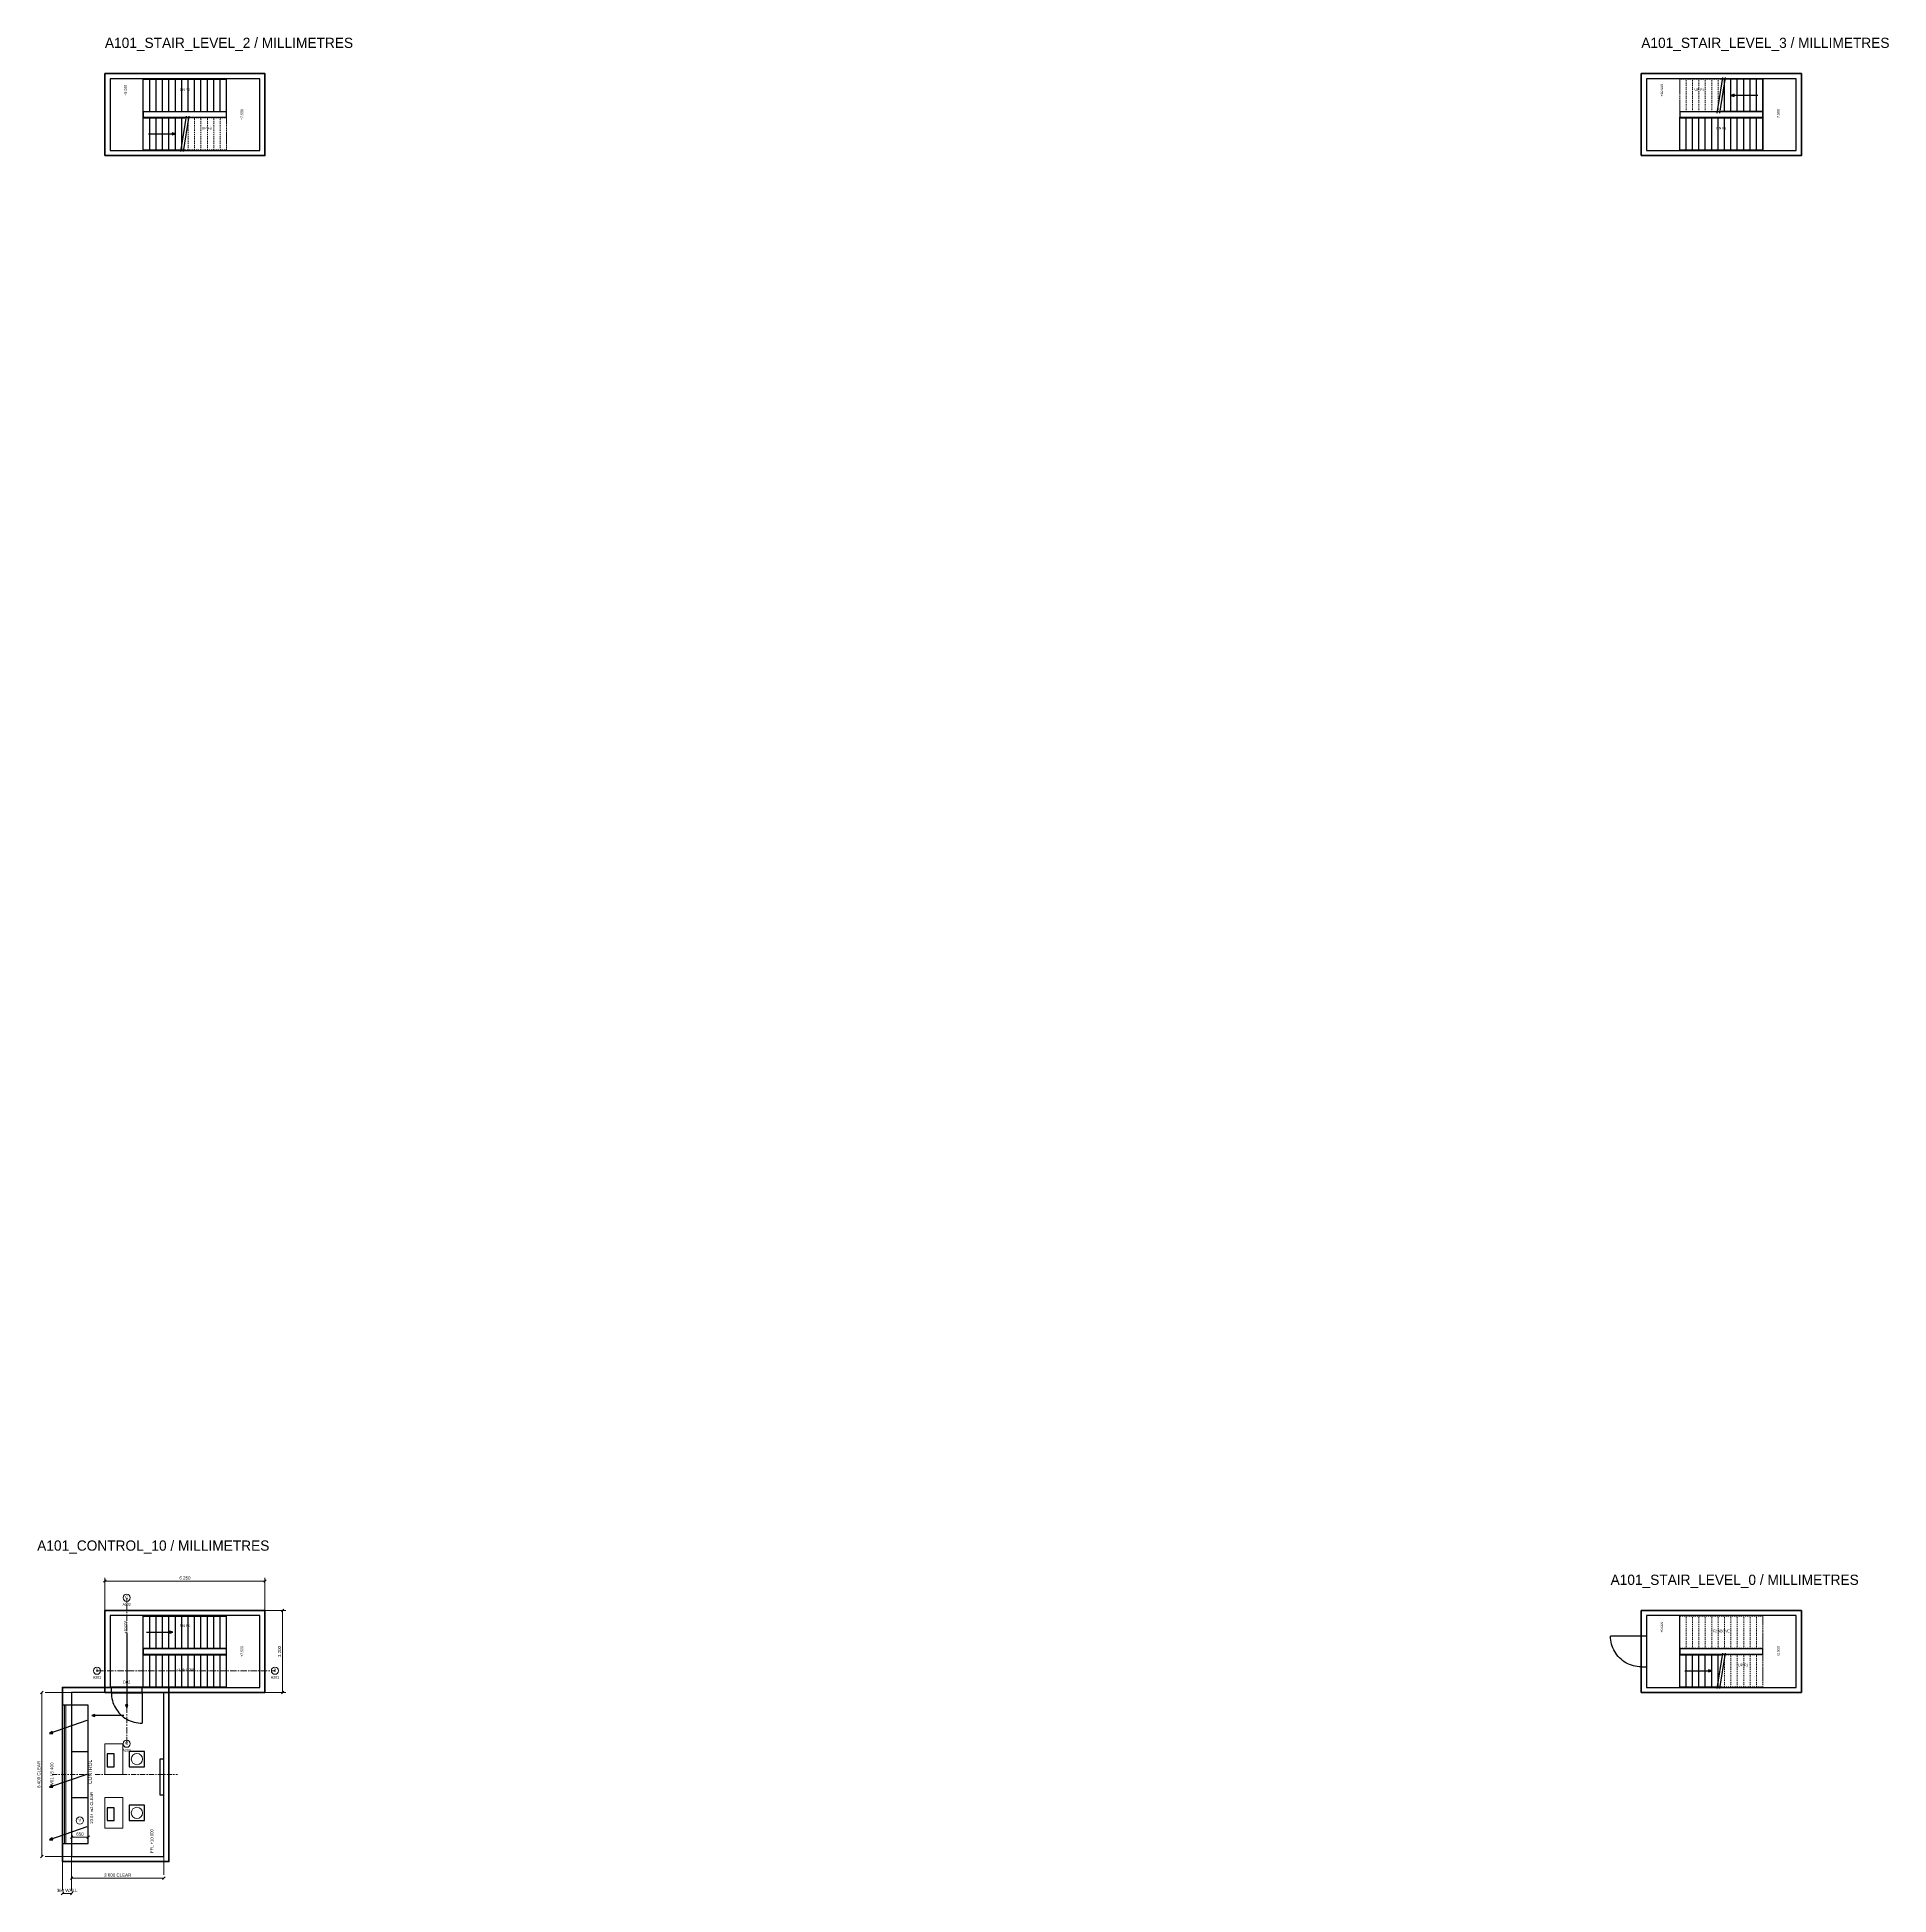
# Model space of a CAD drawing. Header units: millimetres. Extents: x -14174 to 142128, y -12275 to 248951.
# Drawn here: x 69813 to 142128, y -4700 to 67821 of the extents above; entities that cross this region are included whole.
import ezdxf
from ezdxf.enums import TextEntityAlignment as Align

# ---------------------------------------------------------------- set-up
doc = ezdxf.new("R2010")
doc.units = ezdxf.units.MM
for name, pattern in [('DASH_50_1.2_0.7', [95, 60, -35]), ('DASH_50_1_0.7', [85, 50, -35]), ('DASH_50_1_1', [100, 50, -50]), ('DASH_50_4_1_1_1', [350, 200, -50, 50, -50]), ('DASH_50_5_1_1_1', [400, 250, -50, 50, -50]), ('DASHED', [1.524, 1.27, -0.254])]:
    doc.linetypes.add(name, pattern=pattern)
for name, color, linetype, lineweight in [('A-ANNO', 7, 'Continuous', 18), ('A-DIMS', 8, 'Continuous', 13), ('A-DOOR', 7, 'Continuous', 25), ('A-EQUIP', 3, 'Continuous', 18), ('A-GLAZ', 4, 'Continuous', 18), ('A-HIDDEN', 8, 'DASHED', 13), ('A-OUTLINE', 7, 'Continuous', 25), ('A-ROUTE', 30, 'Continuous', 25), ('A-WALL', 8, 'Continuous', 50)]:
    doc.layers.add(name, color=color, linetype=linetype, lineweight=lineweight)

# ---------------------------------------------------------------- blocks, each defined once
blk = doc.blocks.new('A101_CONTROL_10')
at = {"layer": 'A-DIMS'}
for p, q in [((12410, 7500), (12510, 7600)), ((12460, 6400), (12460, 7680)), ((12460, 7550), (18710, 7550)), ((18660, 7500), (18760, 7600)), ((18710, 6400), (18710, 7680)), ((18710, 6400), (19530, 6400)), ((19350, 6350), (19450, 6450)), ((19400, 3200), (19400, 6400)), ((9950, 3150), (10050, 3250)), ((10000, -3200), (10000, 3200)), ((11160, 3200), (10130, 3200)), ((18710, 3200), (19530, 3200)), ((19350, 3150), (19450, 3250)), ((11110, -2500), (11210, -2400)), ((11160, -2700), (11160, -2320)), ((11160, -2450), (11810, -2450)), ((11760, -2500), (11860, -2400)), ((11810, -2700), (11810, -2320)), ((9950, -3250), (10050, -3150)), ((11160, -3200), (10130, -3200)), ((10800, -3400), (10800, -4520)), ((11160, -3200), (11160, -3920)), ((11160, -3400), (11160, -4520)), ((14760, -3200), (14760, -3920)), ((11110, -4100), (11210, -4000)), ((11160, -4050), (14760, -4050)), ((14710, -4100), (14810, -4000)), ((10750, -4700), (10850, -4600)), ((10800, -4650), (11160, -4650)), ((11110, -4700), (11210, -4600))]:
    blk.add_line(p, q, dxfattribs=at)
at = {"layer": 'A-DOOR'}
blk.add_line((13910, 3200), (13910, 2000), dxfattribs=at)
blk.add_line((13910, 3200), (13910, 2000), dxfattribs=at)
at = {"layer": 'A-EQUIP'}
for points in [[(12460, 0), (13160, 0), (13160, 1200), (12460, 1200)], [(12460, -2100), (13160, -2100), (13160, -900), (12460, -900)]]:
    blk.add_lwpolyline(points, close=True, dxfattribs=at)
for centre, radius in [((13310, 6900), 140), ((12150, 4050), 140), ((19100, 4050), 140), ((13310, 1200), 140), ((13710, 600), 220), ((13710, -1500), 220), ((11480, -1800), 140)]:
    blk.add_circle(centre, radius, dxfattribs=at)
at = {"layer": 'A-GLAZ'}
for p, q in [((10880, -2700), (10880, 2700)), ((10940, -2700), (10940, 2700))]:
    blk.add_line(p, q, dxfattribs=at)
at = {"layer": 'A-HIDDEN', "linetype": 'DASH_50_5_1_1_1'}
for p, q in [((13310, 1200), (13310, 6900)), ((12150, 4050), (19100, 4050))]:
    blk.add_line(p, q, dxfattribs=at)
at = {"layer": 'A-HIDDEN', "linetype": 'DASH_50_1_1'}
blk.add_line((13910, 3200), (12710, 3200), dxfattribs=at)
blk.add_line((13910, 3200), (12710, 3200), dxfattribs=at)
at = {"layer": 'A-HIDDEN', "linetype": 'DASH_50_4_1_1_1'}
for p, q in [((10400, 0), (11850, 0)), ((12080, 0), (15300, 0))]:
    blk.add_line(p, q, dxfattribs=at)
at = {"layer": 'A-HIDDEN'}
blk.add_lwpolyline([(17210, 3400), (18510, 3400), (18510, 6200), (17210, 6200)], close=True, dxfattribs=at)
at = {"layer": 'A-OUTLINE'}
for p, q in [((13960, 4900), (13960, 6200)), ((13960, 6175), (17210, 6175)), ((14210, 4900), (14210, 6200)), ((14460, 4900), (14460, 6200)), ((14710, 4900), (14710, 6200)), ((14960, 4900), (14960, 6200)), ((15210, 4900), (15210, 6200)), ((15460, 4900), (15460, 6200)), ((15710, 4900), (15710, 6200)), ((15960, 4900), (15960, 6200)), ((16210, 4900), (16210, 6200)), ((16460, 4900), (16460, 6200)), ((16710, 4900), (16710, 6200)), ((16960, 4900), (16960, 6200)), ((17210, 4900), (17210, 6200)), ((13960, 4925), (17210, 4925)), ((13960, 3400), (13960, 4700)), ((13960, 4675), (17210, 4675)), ((14210, 3400), (14210, 4700)), ((14460, 3400), (14460, 4700)), ((14710, 3400), (14710, 4700)), ((14960, 3400), (14960, 4700)), ((15210, 3400), (15210, 4700)), ((15460, 3400), (15460, 4700)), ((15710, 3400), (15710, 4700)), ((15960, 3400), (15960, 4700)), ((16210, 3400), (16210, 4700)), ((16460, 3400), (16460, 4700)), ((16710, 3400), (16710, 4700)), ((16960, 3400), (16960, 4700)), ((17210, 3400), (17210, 4700)), ((13960, 3425), (17210, 3425)), ((11160, 900), (11810, 900)), ((11160, -900), (11810, -900))]:
    blk.add_line(p, q, dxfattribs=at)
for points in [[(12660, 3400), (18510, 3400), (18510, 6200), (12660, 6200)], [(12660, 3400), (13960, 3400), (13960, 6200), (12660, 6200)], [(13960, 4700), (17210, 4700), (17210, 4900), (13960, 4900)], [(11160, -3200), (14760, -3200), (14760, 3200), (11160, 3200)], [(12710, 3190), (13910, 3190), (13910, 3410), (12710, 3410)], [(12710, 3190), (13910, 3190), (13910, 3410), (12710, 3410)], [(10790, -2700), (11170, -2700), (11170, 2700), (10790, 2700)], [(11160, -2700), (11810, -2700), (11810, 2700), (11160, 2700)], [(12550, 300), (12820, 300), (12820, 800), (12550, 800)], [(13410, 300), (14010, 300), (14010, 900), (13410, 900)], [(14600, -800), (14760, -800), (14760, 600), (14600, 600)], [(12550, -1800), (12820, -1800), (12820, -1300), (12550, -1300)], [(13410, -1800), (14010, -1800), (14010, -1200), (13410, -1200)]]:
    blk.add_lwpolyline(points, close=True, dxfattribs=at)
blk.add_lwpolyline([(12710, 3200), (12713, 3122), (12720, 3043), (12733, 2966), (12751, 2889), (12774, 2814), (12801, 2741), (12834, 2669), (12871, 2600), (12912, 2533), (12958, 2469), (13008, 2409), (13061, 2351), (13119, 2298), (13179, 2248), (13243, 2202), (13310, 2161), (13379, 2124), (13451, 2091), (13524, 2064), (13599, 2041), (13676, 2023), (13753, 2010), (13832, 2003), (13910, 2000)], dxfattribs=at)
blk.add_lwpolyline([(12710, 3200), (12713, 3122), (12720, 3043), (12733, 2966), (12751, 2889), (12774, 2814), (12801, 2741), (12834, 2669), (12871, 2600), (12912, 2533), (12958, 2469), (13008, 2409), (13061, 2351), (13119, 2298), (13179, 2248), (13243, 2202), (13310, 2161), (13379, 2124), (13451, 2091), (13524, 2064), (13599, 2041), (13676, 2023), (13753, 2010), (13832, 2003), (13910, 2000)], dxfattribs=at)
at = {"layer": 'A-ROUTE'}
for p, q in [((13310, 5500), (13310, 2600)), ((14080, 5550), (15110, 5550)), ((13200, 2300), (11950, 2300)), ((11750, 2100), (10300, 1600)), ((11750, 0), (10300, -500)), ((11750, -2050), (10300, -2550))]:
    blk.add_line(p, q, dxfattribs=at)
for points in [[(15110, 5550), (14990, 5590), (14990, 5510)], [(11950, 2300), (12070, 2260), (12070, 2340)], [(13310, 2600), (13350, 2720), (13270, 2720)], [(10300, 1600), (10426, 1601), (10400, 1677)], [(10300, -500), (10426, -499), (10400, -423)], [(10300, -2550), (10426, -2549), (10400, -2473)]]:
    blk.add_lwpolyline(points, close=True, dxfattribs=at)
at = {"layer": 'A-WALL'}
for points in [[(12460, 3200), (18710, 3200), (18710, 6400), (12460, 6400)], [(10800, -3400), (14960, -3400), (14960, 3400), (10800, 3400)]]:
    blk.add_lwpolyline(points, close=True, dxfattribs=at)
at = {"layer": 'A-ANNO'}
for s, height, p in [('6 250', 125, (15585, 7610)), ('A202', 100, (13310, 6590)), ('C', 123, (13310, 6858)), ('DN F4', 105, (15585, 5750)), ('A201', 100, (12150, 3740)), ('B', 123, (12150, 4008)), ('D02', 115, (13310, 3550)), ('F3 BELOW', 97.5, (15585, 4050)), ('A201', 100, (19100, 3740)), ('B', 123, (19100, 4008)), ('A202', 100, (13310, 890)), ('C', 123, (13310, 1158)), ('V', 110, (11480, -1842)), ('650', 125, (11485, -2390)), ('3 600 CLEAR', 125, (12960, -3990)), ('360 WALL', 125, (10980, -4590))]:
    blk.add_text(s, height=height, dxfattribs=at).set_placement(p, align=Align.CENTER)
for s, height, p in [('+10.000', 100, (13310, 5750)), ('+7.500', 100, (17860, 4800)), ('3 200', 125, (19340, 4800)), ('6 400 CLEAR', 125, (9940, 0)), ('W01 / 5 400', 125, (10450, 0)), ('CONTROL', 140, (11950, 100)), ('23.04 m2 CLEAR', 115, (12000, -1300)), ('FFL +10.000', 117.5, (14350, -2600))]:
    blk.add_text(s, height=height, rotation=90, dxfattribs=at).set_placement(p, align=Align.CENTER)
blk = doc.blocks.new('A101_STAIR_LEVEL_2')
at = {"layer": 'A-HIDDEN', "linetype": 'DASH_50_1_0.7'}
for p, q in [((15585, 4675), (17210, 4675)), ((15710, 3400), (15710, 4700)), ((15960, 3400), (15960, 4700)), ((16210, 3400), (16210, 4700)), ((16460, 3400), (16460, 4700)), ((16710, 3400), (16710, 4700)), ((16960, 3400), (16960, 4700)), ((17210, 3400), (17210, 4700)), ((15585, 3425), (17210, 3425))]:
    blk.add_line(p, q, dxfattribs=at)
at = {"layer": 'A-HIDDEN', "linetype": 'DASH_50_1.2_0.7'}
blk.add_lwpolyline([(17210, 3400), (18510, 3400), (18510, 6200), (17210, 6200)], close=True, dxfattribs=at)
at = {"layer": 'A-OUTLINE'}
for p, q in [((13960, 4900), (13960, 6200)), ((13960, 6175), (17210, 6175)), ((14210, 4900), (14210, 6200)), ((14460, 4900), (14460, 6200)), ((14710, 4900), (14710, 6200)), ((14960, 4900), (14960, 6200)), ((15210, 4900), (15210, 6200)), ((15460, 4900), (15460, 6200)), ((15710, 4900), (15710, 6200)), ((15960, 4900), (15960, 6200)), ((16210, 4900), (16210, 6200)), ((16460, 4900), (16460, 6200)), ((16710, 4900), (16710, 6200)), ((16960, 4900), (16960, 6200)), ((17210, 4900), (17210, 6200)), ((13960, 4925), (17210, 4925)), ((13960, 3400), (13960, 4700)), ((13960, 4675), (15585, 4675)), ((14210, 3400), (14210, 4700)), ((14460, 3400), (14460, 4700)), ((14710, 3400), (14710, 4700)), ((14960, 3400), (14960, 4700)), ((15210, 3400), (15210, 4700)), ((15420, 3360), (15640, 4740)), ((15460, 3400), (15460, 4700)), ((15530, 3360), (15750, 4740)), ((13960, 3425), (15585, 3425))]:
    blk.add_line(p, q, dxfattribs=at)
for points in [[(12660, 3400), (18510, 3400), (18510, 6200), (12660, 6200)], [(12660, 3400), (13960, 3400), (13960, 6200), (12660, 6200)], [(13960, 4700), (17210, 4700), (17210, 4900), (13960, 4900)]]:
    blk.add_lwpolyline(points, close=True, dxfattribs=at)
at = {"layer": 'A-ROUTE'}
blk.add_line((14160, 4050), (15210, 4050), dxfattribs=at)
blk.add_lwpolyline([(15210, 4050), (15090, 4090), (15090, 4010)], close=True, dxfattribs=at)
at = {"layer": 'A-WALL'}
blk.add_lwpolyline([(12460, 3200), (18710, 3200), (18710, 6400), (12460, 6400)], close=True, dxfattribs=at)
at = {"layer": 'A-ANNO'}
for s, p in [('+5.000', (13310, 5750)), ('+7.500', (17860, 4800))]:
    blk.add_text(s, height=100, rotation=90, dxfattribs=at).set_placement(p, align=Align.CENTER)
for s, height, p in [('DN F2', 97.5, (15585, 5720)), ('UP F3', 100, (16435, 4220))]:
    blk.add_text(s, height=height, dxfattribs=at).set_placement(p, align=Align.CENTER)
blk = doc.blocks.new('A101_STAIR_LEVEL_0')
at = {"layer": 'A-DOOR'}
blk.add_line((12460, 5400), (11260, 5400), dxfattribs=at)
at = {"layer": 'A-HIDDEN', "linetype": 'DASH_50_1_0.7'}
for p, q in [((13960, 4900), (13960, 6200)), ((13960, 6175), (17210, 6175)), ((14210, 4900), (14210, 6200)), ((14460, 4900), (14460, 6200)), ((14710, 4900), (14710, 6200)), ((14960, 4900), (14960, 6200)), ((15210, 4900), (15210, 6200)), ((15460, 4900), (15460, 6200)), ((15710, 4900), (15710, 6200)), ((15960, 4900), (15960, 6200)), ((16210, 4900), (16210, 6200)), ((16460, 4900), (16460, 6200)), ((16710, 4900), (16710, 6200)), ((16960, 4900), (16960, 6200)), ((17210, 4900), (17210, 6200)), ((13960, 4925), (17210, 4925)), ((15585, 4675), (17210, 4675)), ((15710, 3400), (15710, 4700)), ((15960, 3400), (15960, 4700)), ((16210, 3400), (16210, 4700)), ((16460, 3400), (16460, 4700)), ((16710, 3400), (16710, 4700)), ((16960, 3400), (16960, 4700)), ((17210, 3400), (17210, 4700)), ((15585, 3425), (17210, 3425))]:
    blk.add_line(p, q, dxfattribs=at)
at = {"layer": 'A-HIDDEN', "linetype": 'DASH_50_1_1'}
blk.add_line((12460, 5400), (12460, 4200), dxfattribs=at)
at = {"layer": 'A-HIDDEN', "linetype": 'DASH_50_1.2_0.7'}
blk.add_lwpolyline([(17210, 3400), (18510, 3400), (18510, 6200), (17210, 6200)], close=True, dxfattribs=at)
at = {"layer": 'A-OUTLINE'}
for p, q in [((13960, 3400), (13960, 4700)), ((13960, 4675), (15585, 4675)), ((14210, 3400), (14210, 4700)), ((14460, 3400), (14460, 4700)), ((14710, 3400), (14710, 4700)), ((14960, 3400), (14960, 4700)), ((15210, 3400), (15210, 4700)), ((15420, 3360), (15640, 4740)), ((15460, 3400), (15460, 4700)), ((15530, 3360), (15750, 4740)), ((13960, 3425), (15585, 3425))]:
    blk.add_line(p, q, dxfattribs=at)
for points in [[(12660, 3400), (18510, 3400), (18510, 6200), (12660, 6200)], [(12660, 3400), (13960, 3400), (13960, 6200), (12660, 6200)], [(12450, 4200), (12670, 4200), (12670, 5400), (12450, 5400)], [(13960, 4700), (17210, 4700), (17210, 4900), (13960, 4900)]]:
    blk.add_lwpolyline(points, close=True, dxfattribs=at)
blk.add_lwpolyline([(12460, 4200), (12382, 4203), (12303, 4210), (12226, 4223), (12149, 4241), (12074, 4264), (12001, 4291), (11929, 4324), (11860, 4361), (11793, 4402), (11729, 4448), (11669, 4498), (11611, 4551), (11558, 4609), (11508, 4669), (11462, 4733), (11421, 4800), (11384, 4869), (11351, 4941), (11324, 5014), (11301, 5089), (11283, 5166), (11270, 5243), (11263, 5322), (11260, 5400)], dxfattribs=at)
at = {"layer": 'A-ROUTE'}
blk.add_line((14160, 4050), (15210, 4050), dxfattribs=at)
blk.add_lwpolyline([(15210, 4050), (15090, 4090), (15090, 4010)], close=True, dxfattribs=at)
at = {"layer": 'A-WALL'}
blk.add_lwpolyline([(12460, 3200), (18710, 3200), (18710, 6400), (12460, 6400)], close=True, dxfattribs=at)
at = {"layer": 'A-ANNO'}
for s, p in [('+0.000', (13310, 5750)), ('+2.500', (17860, 4800))]:
    blk.add_text(s, height=100, rotation=90, dxfattribs=at).set_placement(p, align=Align.CENTER)
for s, height, p in [('F2 ABOVE', 97.5, (15585, 5550)), ('UP F1', 100, (16435, 4220))]:
    blk.add_text(s, height=height, dxfattribs=at).set_placement(p, align=Align.CENTER)
blk = doc.blocks.new('A101_STAIR_LEVEL_3')
at = {"layer": 'A-HIDDEN', "linetype": 'DASH_50_1_0.7'}
for p, q in [((13960, 4900), (13960, 6200)), ((15585, 6175), (13960, 6175)), ((14210, 4900), (14210, 6200)), ((14460, 4900), (14460, 6200)), ((14710, 4900), (14710, 6200)), ((14960, 4900), (14960, 6200)), ((15210, 4900), (15210, 6200)), ((15460, 4900), (15460, 6200)), ((15585, 4925), (13960, 4925))]:
    blk.add_line(p, q, dxfattribs=at)
at = {"layer": 'A-HIDDEN', "linetype": 'DASH_50_1.2_0.7'}
blk.add_lwpolyline([(12660, 3400), (13960, 3400), (13960, 6200), (12660, 6200)], close=True, dxfattribs=at)
at = {"layer": 'A-OUTLINE'}
for p, q in [((15420, 4860), (15640, 6240)), ((15530, 4860), (15750, 6240)), ((17210, 6175), (15585, 6175)), ((15710, 4900), (15710, 6200)), ((15960, 4900), (15960, 6200)), ((16210, 4900), (16210, 6200)), ((16460, 4900), (16460, 6200)), ((16710, 4900), (16710, 6200)), ((16960, 4900), (16960, 6200)), ((17210, 4900), (17210, 6200)), ((13960, 3400), (13960, 4700)), ((13960, 4675), (17210, 4675)), ((14210, 3400), (14210, 4700)), ((14460, 3400), (14460, 4700)), ((14710, 3400), (14710, 4700)), ((14960, 3400), (14960, 4700)), ((15210, 3400), (15210, 4700)), ((15460, 3400), (15460, 4700)), ((17210, 4925), (15585, 4925)), ((15710, 3400), (15710, 4700)), ((15960, 3400), (15960, 4700)), ((16210, 3400), (16210, 4700)), ((16460, 3400), (16460, 4700)), ((16710, 3400), (16710, 4700)), ((16960, 3400), (16960, 4700)), ((17210, 3400), (17210, 4700)), ((13960, 3425), (17210, 3425))]:
    blk.add_line(p, q, dxfattribs=at)
for points in [[(12660, 3400), (18510, 3400), (18510, 6200), (12660, 6200)], [(17210, 3400), (18510, 3400), (18510, 6200), (17210, 6200)], [(13960, 4700), (17210, 4700), (17210, 4900), (13960, 4900)]]:
    blk.add_lwpolyline(points, close=True, dxfattribs=at)
at = {"layer": 'A-ROUTE'}
blk.add_line((17010, 5550), (15960, 5550), dxfattribs=at)
blk.add_lwpolyline([(15960, 5550), (16080, 5510), (16080, 5590)], close=True, dxfattribs=at)
at = {"layer": 'A-WALL'}
blk.add_lwpolyline([(12460, 3200), (18710, 3200), (18710, 6400), (12460, 6400)], close=True, dxfattribs=at)
at = {"layer": 'A-ANNO'}
for s, p in [('+10.000', (13310, 5750)), ('+7.500', (17860, 4800))]:
    blk.add_text(s, height=100, rotation=90, dxfattribs=at).set_placement(p, align=Align.CENTER)
for s, height, p in [('UP F4', 100, (14735, 5720)), ('DN F3', 97.5, (15585, 4220))]:
    blk.add_text(s, height=height, dxfattribs=at).set_placement(p, align=Align.CENTER)

msp = doc.modelspace()

# ---------------------------------------------------------------- block references
for name, p in [('A101_STAIR_LEVEL_2', (60000, 60000)), ('A101_STAIR_LEVEL_3', (120000, 60000)), ('A101_CONTROL_10', (60000, 0)), ('A101_STAIR_LEVEL_0', (120000, 0))]:
    msp.add_blockref(name, p)

# ---------------------------------------------------------------- texts
at = {"layer": 'A-ANNO'}
for s, p in [('A101_STAIR_LEVEL_2 / MILLIMETRES', (72460, 67400)), ('A101_STAIR_LEVEL_3 / MILLIMETRES', (132460, 67400)), ('A101_CONTROL_10 / MILLIMETRES', (69815, 8735)), ('A101_STAIR_LEVEL_0 / MILLIMETRES', (131260, 7400))]:
    msp.add_text(s, height=400, dxfattribs=at).set_placement(p)

doc.saveas('drawing.dxf')
